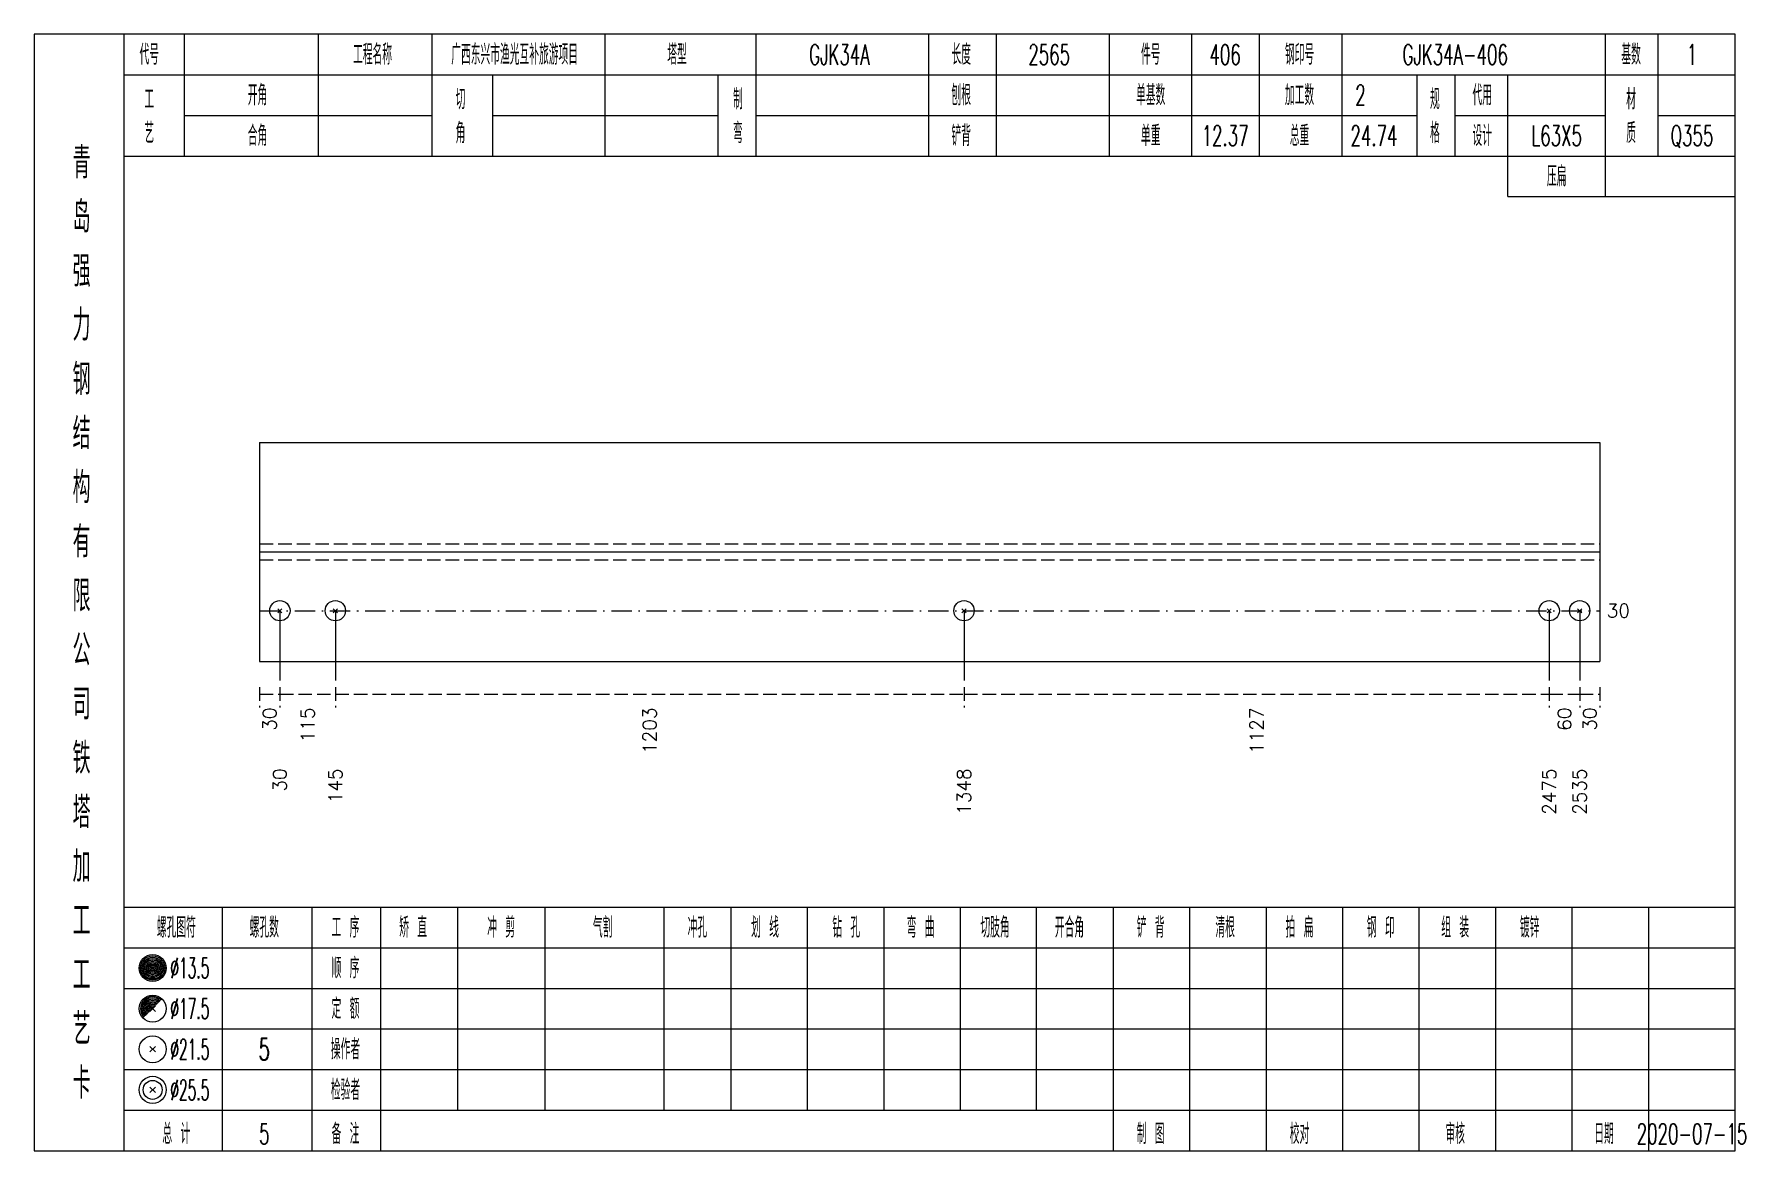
# Model space of a CAD drawing. Extents: x 0 to 2606, y -377 to 6479.
# Drawn here: x 522.8 to 775.7, y 5075 to 5240 of the extents above; entities that cross this region are included whole.
import ezdxf
from ezdxf.enums import TextEntityAlignment as Align

# ---------------------------------------------------------------- set-up
doc = ezdxf.new("R2010")
doc.units = 0
doc.header["$MEASUREMENT"] = 0
doc.linetypes.add('一点画线', pattern=[5.2, 3, -1, 0.2, -1])
doc.linetypes.add('虚线', pattern=[2.75, 2, -0.75])
doc.layers.get('0').update_dxf_attribs({"linetype": 'CONTINUOUS', "lineweight": 25})
doc.layers.add('1', color=7, linetype='CONTINUOUS', lineweight=25)
doc.layers.add('4', color=7, linetype='CONTINUOUS', lineweight=25)
doc.styles.get("Standard").update_dxf_attribs({"font": 'simplex.shx', "width": 0.7, "height": 3, "bigfont": 'gbhzfs.shx'})

msp = doc.modelspace()

# ---------------------------------------------------------------- texts
at = {"color": 7, "linetype": 'Continuous', "lineweight": 13}
msp.add_text('30', height=2, dxfattribs=at).set_placement((755.2, 5154.81), align=Align.MIDDLE_LEFT)
at = {"color": 8, "linetype": 'Continuous', "lineweight": 9}
for s, p in [('30', (557.6, 5140.5)), ('115', (563.2, 5140.5)), ('1203', (613.75, 5140.5)), ('1127', (703.45, 5140.5)), ('60', (748.95, 5140.5)), ('30', (752.7, 5140.5))]:
    msp.add_text(s, height=2, rotation=90, dxfattribs=at).set_placement(p, align=Align.MIDDLE_RIGHT)
at = {"layer": '1', "color": 7, "linetype": 'Continuous', "lineweight": 13}
for s, p in [('30', (559.1, 5131.5)), ('145', (567.3, 5131.5)), ('1348', (660.21, 5131.5)), ('2475', (746.7, 5131.5)), ('2535', (751.2, 5131.5))]:
    msp.add_text(s, height=2, rotation=90, dxfattribs=at).set_placement(p, align=Align.MIDDLE_RIGHT)
at = {"layer": '4', "color": 1, "linetype": 'Continuous', "lineweight": 13}
for s, height, width, p in [('代号', 3, 0.6, (539.8, 5237)), ('工程名称', 3, 0.6, (572.8, 5237)), ('广西东兴市渔光互补旅游项目', 3, 0.6, (593.8, 5237)), ('塔型', 3, 0.6, (617.8, 5237)), ('长度', 3, 0.6, (659.8, 5237)), ('件号', 3, 0.6, (687.8, 5237)), ('钢印号', 3, 0.6, (709.8, 5237)), ('基数', 3, 0.6, (758.8, 5237)), ('GJK34A', 3, 0.6, (641.8, 5237)), ('2565', 3, 0.6, (672.8, 5237)), ('406', 3, 0.6, (698.8, 5237)), ('GJK34A-406', 3, 0.6, (732.8, 5237)), ('1', 3, 0.6, (767.8, 5237)), ('工', 3, 0.6, (539.8, 5230.4)), ('开角', 3, 0.6, (555.8, 5231)), ('切', 3, 0.6, (585.8, 5230.4)), ('制', 3, 0.6, (626.8, 5230.4)), ('刨根', 3, 0.6, (659.8, 5231)), ('单基数', 3, 0.6, (687.8, 5231)), ('加工数', 3, 0.6, (709.8, 5231)), ('2', 3, 0.6, (718.8, 5231)), ('规', 3, 0.6, (729.8, 5230.4)), ('代用', 3, 0.6, (736.8, 5231)), ('材', 3, 0.6, (758.8, 5230.4)), ('艺', 3, 0.6, (539.8, 5225.4)), ('合角', 3, 0.6, (555.8, 5225)), ('角', 3, 0.6, (585.8, 5225.4)), ('弯', 3, 0.6, (626.8, 5225.4)), ('铲背', 3, 0.6, (659.8, 5225)), ('单重', 3, 0.6, (687.8, 5225)), ('12.37', 3, 0.6, (698.8, 5225)), ('总重', 3, 0.6, (709.8, 5225)), ('24.74', 3, 0.6, (720.8, 5225)), ('格', 3, 0.6, (729.8, 5225.4)), ('设计', 3, 0.6, (736.8, 5225)), ('L63X5', 3, 0.6, (747.8, 5225)), ('质', 3, 0.6, (758.8, 5225.4)), ('Q355', 3, 0.6, (767.8, 5225)), ('青', 4.6, 0.8, (529.8, 5221)), ('压扁', 3, 0.6, (747.8, 5219)), ('岛', 4.6, 0.8, (529.8, 5213)), ('强', 4.6, 0.8, (529.8, 5205)), ('力', 4.6, 0.8, (529.8, 5197)), ('钢', 4.6, 0.8, (529.8, 5189)), ('结', 4.6, 0.8, (529.8, 5181)), ('构', 4.6, 0.8, (529.8, 5173)), ('有', 4.6, 0.8, (529.8, 5165)), ('限', 4.6, 0.8, (529.8, 5157)), ('公', 4.6, 0.8, (529.8, 5149)), ('司', 4.6, 0.8, (529.8, 5141)), ('铁', 4.6, 0.8, (529.8, 5133)), ('塔', 4.6, 0.8, (529.8, 5125)), ('加', 4.6, 0.8, (529.8, 5117)), ('工', 4.6, 0.8, (529.8, 5109)), ('螺孔图符', 3, 0.6, (543.8, 5108)), ('螺孔数', 3, 0.6, (556.8, 5108)), ('工 序', 3, 0.6, (568.8, 5108)), ('矫 直', 3, 0.6, (578.8, 5108)), ('冲 剪', 3, 0.6, (591.8, 5108)), ('气割', 3, 0.6, (606.8, 5108)), ('冲孔', 3, 0.6, (620.8, 5108)), ('划 线', 3, 0.6, (630.8, 5108)), ('钻 孔', 3, 0.6, (642.8, 5108)), ('弯 曲', 3, 0.6, (653.8, 5108)), ('切肢角', 3, 0.6, (664.8, 5108)), ('开合角', 3, 0.6, (675.8, 5108)), ('铲 背', 3, 0.6, (687.8, 5108)), ('清根', 3, 0.6, (698.8, 5108)), ('拍 扁', 3, 0.6, (709.8, 5108)), ('钢 印', 3, 0.6, (721.8, 5108)), ('组 装', 3, 0.6, (732.8, 5108)), ('镀锌', 3, 0.6, (743.8, 5108)), ('工', 4.6, 0.8, (529.8, 5101)), ('%%C13.5', 3, 0.5, (545.8, 5102)), ('顺 序', 3, 0.6, (568.8, 5102)), ('%%C17.5', 3, 0.5, (545.8, 5096)), ('定 额', 3, 0.6, (568.8, 5096)), ('艺', 4.6, 0.8, (529.8, 5093)), ('操作者', 3, 0.6, (568.8, 5090)), ('%%C21.5', 3, 0.5, (545.8, 5090)), ('5', 3.2, 0.6, (556.8, 5090)), ('卡', 4.6, 0.8, (529.8, 5085)), ('%%C25.5', 3, 0.5, (545.8, 5084)), ('检验者', 3, 0.6, (568.8, 5084)), ('总 计', 3, 0.6, (543.8, 5077.5)), ('备 注', 3, 0.6, (568.8, 5077.5)), ('制 图', 3, 0.6, (687.8, 5077.5)), ('校对', 3, 0.6, (709.8, 5077.5)), ('审核', 3, 0.6, (732.8, 5077.5)), ('日期', 3, 0.6, (754.8, 5077.5)), ('5', 3, 0.6, (556.8, 5077.5)), ('2020-07-15', 3, 0.6, (767.8, 5077.5))]:
    msp.add_text(s, height=height, dxfattribs=dict(at, width=width)).set_placement(p, align=Align.MIDDLE_CENTER)

# ---------------------------------------------------------------- linework, layer by layer
at = {"color": 7, "linetype": 'Continuous', "lineweight": 18}
for p, q in [((556.1, 5179.69), (556.1, 5147.31)), ((556.1, 5179.69), (754.2, 5179.69)), ((754.2, 5179.69), (754.2, 5147.31)), ((556.1, 5163.5), (754.2, 5163.5))]:
    msp.add_line(p, q, dxfattribs=at)
at = {"color": 1, "linetype": '虚线', "lineweight": 18}
for p, q in [((556.1, 5164.69), (754.2, 5164.69)), ((556.1, 5162.31), (754.2, 5162.31))]:
    msp.add_line(p, q, dxfattribs=at)
at = {"color": 3, "linetype": '一点画线', "lineweight": 13}
msp.add_line((556.1, 5154.81), (754.2, 5154.81), dxfattribs=at)
at = {"color": 7, "linetype": 'Continuous', "lineweight": 13}
for p, q in [((559.1, 5154.81), (559.1, 5144.5)), ((567.3, 5154.81), (567.3, 5144.5)), ((660.21, 5154.81), (660.21, 5144.5)), ((746.7, 5154.81), (746.7, 5144.5)), ((751.2, 5154.81), (751.2, 5144.5))]:
    msp.add_line(p, q, dxfattribs=at)
at = {"color": 8, "linetype": '虚线', "lineweight": 9}
for p, q in [((556.1, 5143.5), (556.1, 5140.5)), ((556.1, 5142.5), (559.1, 5142.5)), ((559.1, 5143.5), (559.1, 5140.5)), ((559.1, 5143.5), (559.1, 5140.5)), ((559.1, 5142.5), (567.3, 5142.5)), ((567.3, 5143.5), (567.3, 5140.5)), ((567.3, 5143.5), (567.3, 5140.5)), ((567.3, 5142.5), (660.21, 5142.5)), ((660.21, 5143.5), (660.21, 5140.5)), ((660.21, 5143.5), (660.21, 5140.5)), ((660.21, 5142.5), (746.7, 5142.5)), ((746.7, 5143.5), (746.7, 5140.5)), ((746.7, 5143.5), (746.7, 5140.5)), ((746.7, 5142.5), (751.2, 5142.5)), ((751.2, 5143.5), (751.2, 5140.5)), ((751.2, 5143.5), (751.2, 5140.5)), ((751.2, 5142.5), (754.2, 5142.5)), ((754.2, 5143.5), (754.2, 5140.5))]:
    msp.add_line(p, q, dxfattribs=at)
at = {"layer": '1', "color": 7, "linetype": 'Continuous', "lineweight": 13}
for p, q in [((558.8, 5154.51), (559.4, 5155.11)), ((559.4, 5154.51), (558.8, 5155.11)), ((567, 5154.51), (567.6, 5155.11)), ((567.6, 5154.51), (567, 5155.11)), ((659.91, 5154.51), (660.51, 5155.11)), ((660.51, 5154.51), (659.91, 5155.11)), ((746.4, 5154.51), (747, 5155.11)), ((747, 5154.51), (746.4, 5155.11)), ((750.9, 5154.51), (751.5, 5155.11)), ((751.5, 5154.51), (750.9, 5155.11))]:
    msp.add_line(p, q, dxfattribs=at)
at = {"layer": '1', "color": 7, "linetype": 'Continuous', "lineweight": 18}
msp.add_line((556.1, 5147.31), (754.2, 5147.31), dxfattribs=at)
at = {"layer": '1', "color": 7, "linetype": 'Continuous', "lineweight": 13}
for centre in [(559.1, 5154.81), (567.3, 5154.81), (660.21, 5154.81), (746.7, 5154.81), (751.2, 5154.81)]:
    msp.add_circle(centre, 1.5, dxfattribs=at)
at = {"layer": '4', "color": 1, "linetype": 'Continuous', "lineweight": 18}
for p, q in [((536.1, 5075), (536.1, 5240)), ((545, 5222), (545, 5240)), ((564.8, 5222), (564.8, 5240)), ((581.6, 5222), (581.6, 5240)), ((607.2, 5222), (607.2, 5240)), ((629.5, 5222), (629.5, 5240)), ((655, 5222), (655, 5240)), ((665, 5222), (665, 5240)), ((681.7, 5222), (681.7, 5240)), ((693.9, 5222), (693.9, 5240)), ((703.9, 5222), (703.9, 5240)), ((716.1, 5222), (716.1, 5240)), ((755, 5216), (755, 5240)), ((762.8, 5222), (762.8, 5240)), ((536.1, 5234), (774.2, 5234)), ((590.6, 5222), (590.6, 5234)), ((623.9, 5222), (623.9, 5234)), ((727.2, 5222), (727.2, 5234)), ((732.8, 5222), (732.8, 5234)), ((740.6, 5216), (740.6, 5234)), ((545, 5228), (581.6, 5228)), ((590.6, 5228), (623.9, 5228)), ((629.5, 5228), (727.2, 5228)), ((732.8, 5228), (755, 5228)), ((762.8, 5228), (774.2, 5228)), ((536.1, 5222), (774.2, 5222)), ((740.6, 5216), (774.2, 5216)), ((536.1, 5111), (774.2, 5111)), ((550.6, 5075), (550.6, 5111)), ((563.9, 5075), (563.9, 5111)), ((574, 5075), (574, 5111)), ((585.4, 5081), (585.4, 5111)), ((598.3, 5081), (598.3, 5111)), ((615.9, 5081), (615.9, 5111)), ((625.8, 5081), (625.8, 5111)), ((637.1, 5081), (637.1, 5111)), ((648.4, 5081), (648.4, 5111)), ((659.7, 5081), (659.7, 5111)), ((670.9, 5081), (670.9, 5111)), ((682.3, 5081), (682.3, 5111)), ((693.6, 5081), (693.6, 5111)), ((704.9, 5081), (704.9, 5111)), ((716.2, 5081), (716.2, 5111)), ((727.5, 5081), (727.5, 5111)), ((738.8, 5081), (738.8, 5111)), ((750.1, 5081), (750.1, 5111)), ((761.4, 5081), (761.4, 5111)), ((536.1, 5105), (774.2, 5105)), ((536.1, 5099), (774.2, 5099)), ((536.1, 5093), (774.2, 5093)), ((536.1, 5087), (774.2, 5087)), ((536.1, 5081), (774.2, 5081)), ((682.3, 5075), (682.3, 5081)), ((693.6, 5075), (693.6, 5081)), ((704.9, 5075), (704.9, 5081)), ((716.2, 5075), (716.2, 5081)), ((727.5, 5075), (727.5, 5081)), ((738.8, 5075), (738.8, 5081)), ((750.1, 5075), (750.1, 5081)), ((761.4, 5075), (761.4, 5081))]:
    msp.add_line(p, q, dxfattribs=at)
at = {"layer": '4', "color": 7, "linetype": 'Continuous', "lineweight": 13}
for p, q in [((540.1, 5101.8), (540.5, 5102.2)), ((540.5, 5101.8), (540.1, 5102.2)), ((539.9, 5089.6), (540.7, 5090.4)), ((540.7, 5089.6), (539.9, 5090.4)), ((539.9, 5083.6), (540.7, 5084.4)), ((540.7, 5083.6), (539.9, 5084.4))]:
    msp.add_line(p, q, dxfattribs=at)
at = {"layer": '4', "color": 7, "linetype": 'Continuous', "lineweight": 0}
for p, q in [((539.9, 5095.6), (540.7, 5096.4)), ((539.9, 5096.4), (540.7, 5095.6))]:
    msp.add_line(p, q, dxfattribs=at)
at = {"layer": '4', "color": 1, "linetype": 'Continuous', "lineweight": 18}
msp.add_lwpolyline([(522.8, 5240), (522.8, 5075), (774.2, 5075), (774.2, 5240)], close=True, dxfattribs=at)
at = {"layer": '4', "color": 7, "linetype": 'Continuous', "lineweight": 13}
for centre, radius in [((540.3, 5102), 2), ((540.3, 5102), 1.8), ((540.3, 5102), 1.6), ((540.3, 5102), 1.4), ((540.3, 5102), 1.2), ((540.3, 5102), 1), ((540.3, 5102), 0.8), ((540.3, 5102), 0.6), ((540.3, 5102), 0.4), ((540.3, 5102), 0.2), ((540.3, 5096), 2), ((540.3, 5090), 2), ((540.3, 5084), 2), ((540.3, 5084), 1.4)]:
    msp.add_circle(centre, radius, dxfattribs=at)
for radius in [1.8, 1.6, 1.4, 1.2, 1, 0.8, 0.6, 0.4, 0.2]:
    msp.add_arc((540.3, 5096), radius, 45, 225, dxfattribs=at)

msp.set_redraw_order([(e.dxf.handle, doc.entitydb.next_handle()) for e in msp.query("TEXT MTEXT ATTDEF DIMENSION ARC_DIMENSION")])  # texts and dimensions are drawn at this point

doc.saveas('drawing.dxf')
